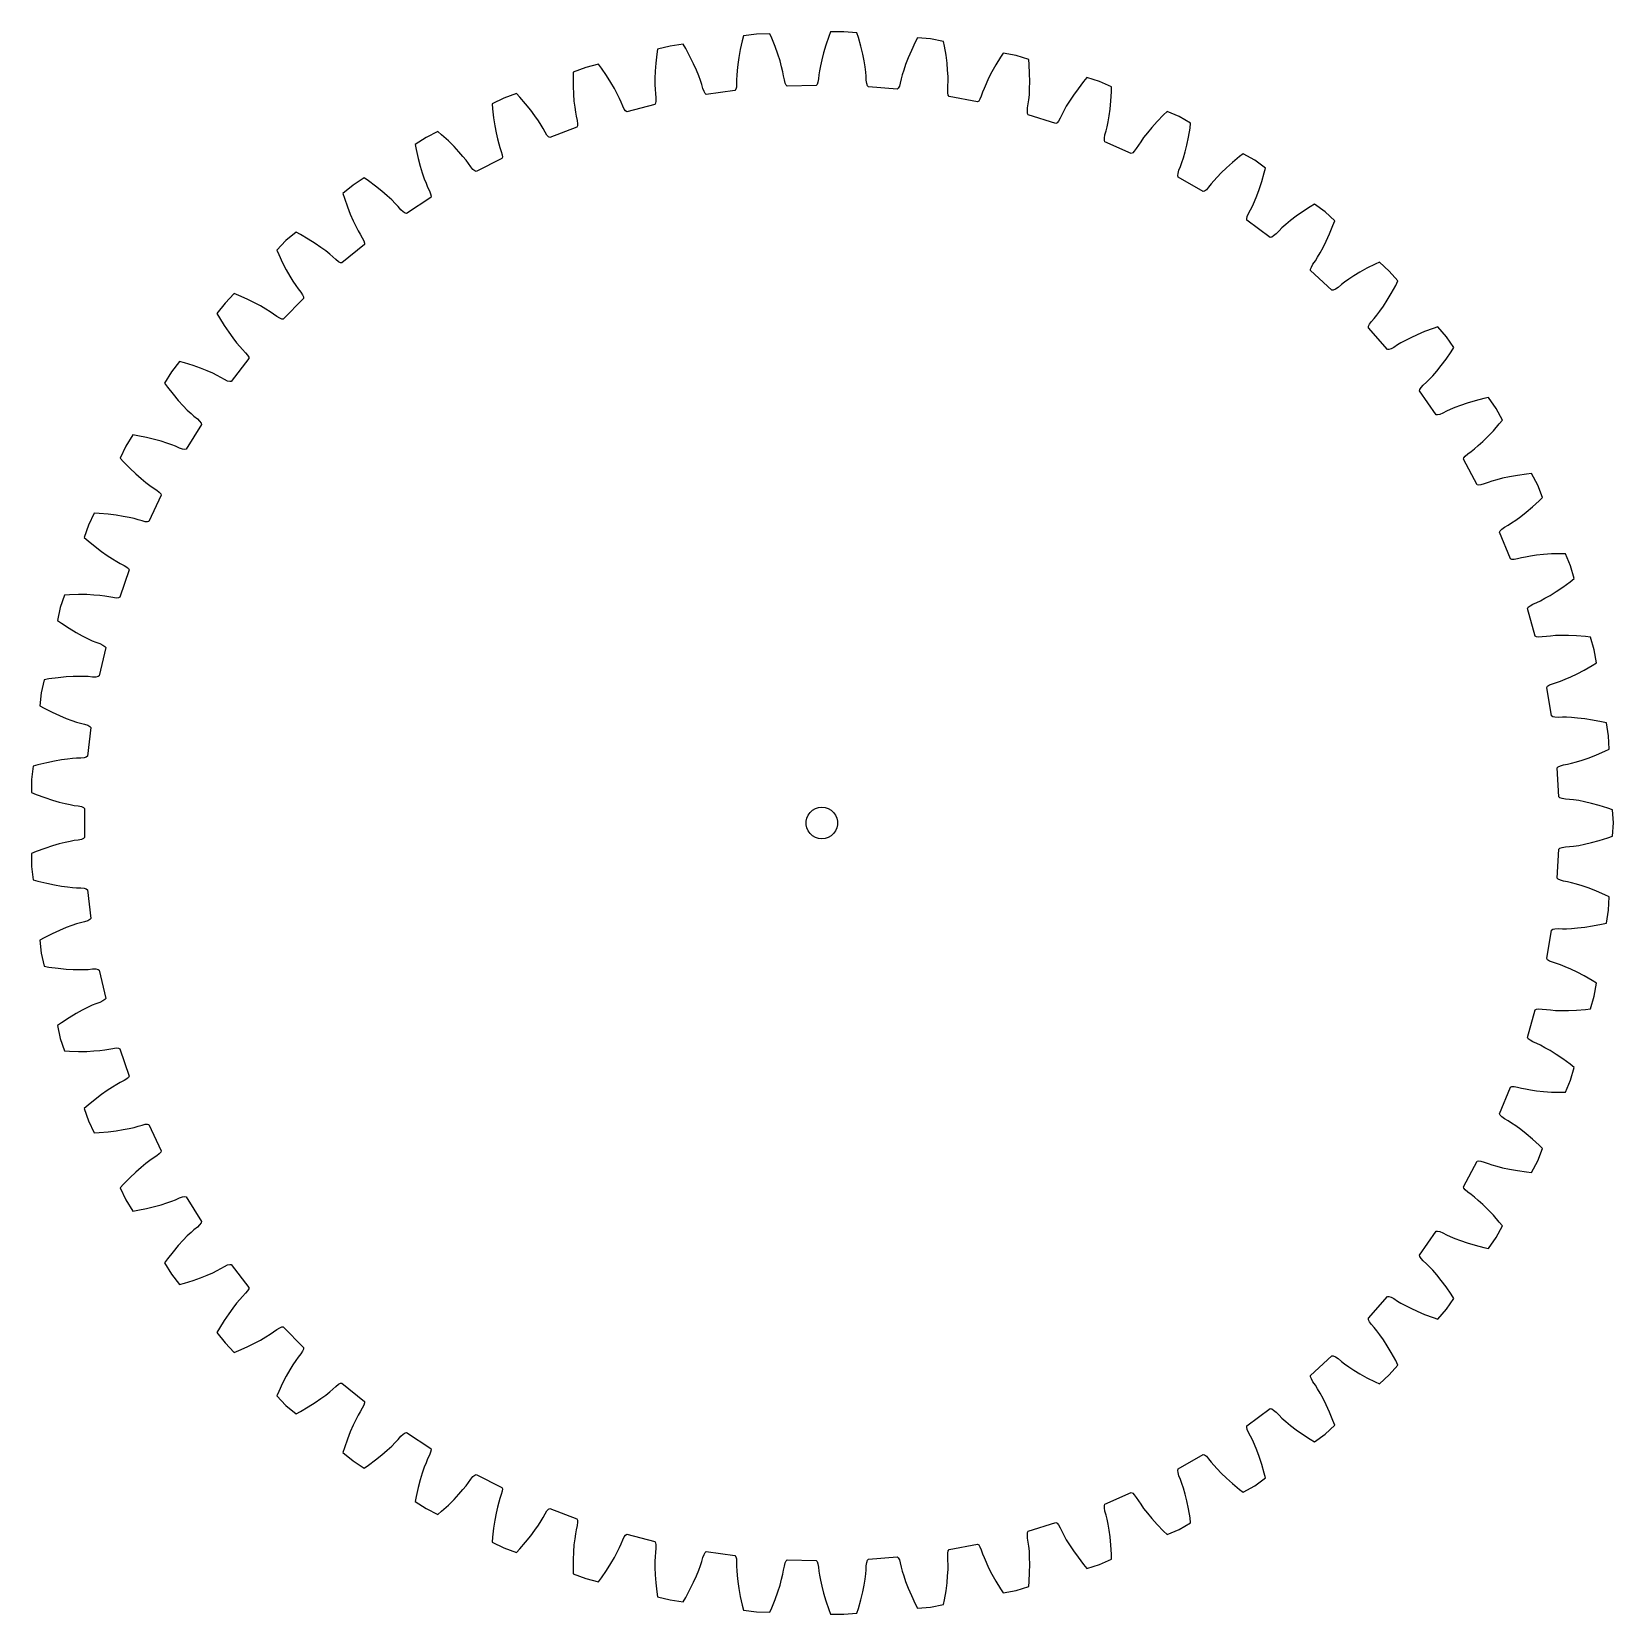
# Model space of a CAD drawing. Header units: metres. Extents: x -75 to 75, y -75 to 75.
import ezdxf

# ---------------------------------------------------------------- set-up
doc = ezdxf.new("R2010")
doc.units = ezdxf.units.M

msp = doc.modelspace()

# ---------------------------------------------------------------- linework, layer by layer
for p, q in [((-14.4, 73.73), (-15.61, 73.42)), ((-13.16, 73.9), (-14.4, 73.73)), ((-12.92, 73.49), (-13.16, 73.9)), ((-7.56, 74.23), (-7.75, 73.39)), ((-7.44, 74.69), (-7.56, 74.23)), ((-6.2, 74.86), (-7.44, 74.69)), ((-4.95, 74.9), (-6.2, 74.86)), ((-4.76, 74.47), (-4.95, 74.9)), ((-4.44, 73.67), (-4.76, 74.47)), ((-4.18, 72.95), (-4.44, 73.67)), ((0.37, 73.8), (0.15, 73.07)), ((0.65, 74.62), (0.37, 73.8)), ((0.82, 75.06), (0.65, 74.62)), ((2.07, 75.09), (0.82, 75.06)), ((3.32, 74.99), (2.07, 75.09)), ((3.46, 74.54), (3.32, 74.99)), ((3.69, 73.71), (3.46, 74.54)), ((3.87, 72.97), (3.69, 73.71)), ((8.86, 74.09), (8.49, 73.31)), ((9.07, 74.51), (8.86, 74.09)), ((10.32, 74.41), (9.07, 74.51)), ((11.55, 74.17), (10.32, 74.41)), ((11.64, 73.71), (11.55, 74.17)), ((11.78, 72.86), (11.64, 73.71)), ((-15.77, 72.1), (-15.83, 71.33)), ((-15.68, 72.95), (-15.77, 72.1)), ((-15.61, 73.42), (-15.68, 72.95)), ((-12.52, 72.73), (-12.92, 73.49)), ((-12.18, 72.05), (-12.52, 72.73)), ((-7.89, 72.64), (-7.98, 71.98)), ((-7.75, 73.39), (-7.89, 72.64)), ((-3.97, 72.31), (-4.18, 72.95)), ((-3.82, 71.76), (-3.97, 72.31)), ((-0.02, 72.42), (-0.14, 71.86)), ((0.15, 73.07), (-0.02, 72.42)), ((4, 72.31), (3.87, 72.97)), ((4.1, 71.74), (4, 72.31)), ((8.19, 72.61), (7.95, 71.98)), ((8.49, 73.31), (8.19, 72.61)), ((11.88, 72.1), (11.78, 72.86)), ((11.93, 71.43), (11.88, 72.1)), ((16.95, 72.67), (16.5, 71.93)), ((17.21, 73.06), (16.95, 72.67)), ((18.44, 72.82), (17.21, 73.06)), ((19.64, 72.45), (18.44, 72.82)), ((19.68, 71.98), (19.64, 72.45)), ((-23.6, 71.26), (-23.61, 70.78)), ((-23.61, 70.78), (-23.61, 69.92)), ((-22.42, 71.7), (-23.6, 71.26)), ((-21.21, 72), (-22.42, 71.7)), ((-20.93, 71.62), (-21.21, 72)), ((-20.44, 70.92), (-20.93, 71.62)), ((-20.03, 70.27), (-20.44, 70.92)), ((-15.83, 71.33), (-15.85, 70.66)), ((-15.85, 70.66), (-15.85, 70.09)), ((-11.9, 71.43), (-12.18, 72.05)), ((-11.69, 70.9), (-11.9, 71.43)), ((-11.53, 70.45), (-11.69, 70.9)), ((-8.08, 70.93), (-8.09, 70.54)), ((-8.04, 71.41), (-8.08, 70.93)), ((-7.98, 71.98), (-8.04, 71.41)), ((-3.71, 71.29), (-3.82, 71.76)), ((-3.63, 70.91), (-3.71, 71.29)), ((-3.56, 70.51), (-3.63, 70.91)), ((-0.32, 70.6), (-0.38, 70.3)), ((-0.28, 71), (-0.32, 70.6)), ((-0.23, 71.38), (-0.28, 71)), ((-0.14, 71.86), (-0.23, 71.38)), ((4.16, 71.26), (4.1, 71.74)), ((4.19, 70.88), (4.16, 71.26)), ((4.21, 70.48), (4.19, 70.88)), ((7.53, 70.6), (7.44, 70.21)), ((7.63, 70.98), (7.53, 70.6)), ((7.77, 71.44), (7.63, 70.98)), ((7.95, 71.98), (7.77, 71.44)), ((11.97, 70.85), (11.93, 71.43)), ((11.97, 70.37), (11.97, 70.85)), ((15.82, 70.67), (15.58, 70.15)), ((16.13, 71.27), (15.82, 70.67)), ((16.5, 71.93), (16.13, 71.27)), ((19.72, 71.12), (19.68, 71.98)), ((19.73, 70.35), (19.72, 71.12)), ((25.15, 70.73), (24.84, 70.36)), ((26.34, 70.35), (25.15, 70.73)), ((-29, 69.23), (-30.18, 68.79)), ((-28.68, 68.89), (-29, 69.23)), ((-23.61, 69.92), (-23.58, 69.16)), ((-23.58, 69.16), (-23.53, 68.49)), ((-19.69, 69.69), (-20.03, 70.27)), ((-19.42, 69.18), (-19.69, 69.69)), ((-19.21, 68.75), (-19.42, 69.18)), ((-15.85, 70.09), (-15.83, 69.61)), ((-15.83, 69.61), (-15.8, 69.22)), ((-15.8, 69.22), (-15.76, 68.82)), ((-11.41, 70.08), (-11.53, 70.45)), ((-11.3, 69.69), (-11.41, 70.08)), ((-11.19, 69.4), (-11.3, 69.69)), ((-11.08, 69.21), (-11.19, 69.4)), ((-10.97, 69.13), (-11.08, 69.21)), ((-8.25, 69.5), (-10.97, 69.13)), ((-8.17, 69.62), (-8.25, 69.5)), ((-8.12, 69.83), (-8.17, 69.62)), ((-8.09, 70.14), (-8.12, 69.83)), ((-8.09, 70.54), (-8.09, 70.14)), ((-3.49, 70.21), (-3.56, 70.51)), ((-3.4, 70.01), (-3.49, 70.21)), ((-3.3, 69.91), (-3.4, 70.01)), ((-0.55, 69.99), (-3.3, 69.91)), ((-0.46, 70.09), (-0.55, 69.99)), ((-0.38, 70.3), (-0.46, 70.09)), ((4.26, 70.17), (4.21, 70.48)), ((4.32, 69.96), (4.26, 70.17)), ((4.41, 69.85), (4.32, 69.96)), ((7.15, 69.63), (4.41, 69.85)), ((7.25, 69.72), (7.15, 69.63)), ((7.35, 69.91), (7.25, 69.72)), ((7.44, 70.21), (7.35, 69.91)), ((11.94, 69.59), (11.96, 69.99)), ((11.95, 69.28), (11.94, 69.59)), ((11.99, 69.06), (11.95, 69.28)), ((11.96, 69.99), (11.97, 70.37)), ((15.25, 69.35), (15.12, 68.96)), ((15.39, 69.71), (15.25, 69.35)), ((15.58, 70.15), (15.39, 69.71)), ((19.64, 68.63), (19.69, 69.11)), ((19.69, 69.11), (19.72, 69.68)), ((19.72, 69.68), (19.73, 70.35)), ((24.32, 69.68), (23.87, 69.06)), ((24.84, 70.36), (24.32, 69.68)), ((27.49, 69.85), (26.34, 70.35)), ((27.43, 68.52), (27.48, 69.38)), ((27.48, 69.38), (27.49, 69.85)), ((-30.18, 68.79), (-31.29, 68.23)), ((-31.29, 68.23), (-31.26, 67.76)), ((-31.26, 67.76), (-31.16, 66.9)), ((-28.12, 68.24), (-28.68, 68.89)), ((-27.64, 67.64), (-28.12, 68.24)), ((-27.24, 67.1), (-27.64, 67.64)), ((-23.53, 68.49), (-23.46, 67.92)), ((-23.46, 67.92), (-23.39, 67.44)), ((-19.05, 68.4), (-19.21, 68.75)), ((-18.9, 68.03), (-19.05, 68.4)), ((-18.76, 67.75), (-18.9, 68.03)), ((-18.63, 67.57), (-18.76, 67.75)), ((-15.85, 68.17), (-18.51, 67.5)), ((-15.78, 68.3), (-15.85, 68.17)), ((-15.75, 68.51), (-15.78, 68.3)), ((-15.76, 68.82), (-15.75, 68.51)), ((12.07, 68.94), (11.99, 69.06)), ((14.77, 68.42), (12.07, 68.94)), ((14.88, 68.5), (14.77, 68.42)), ((15, 68.68), (14.88, 68.5)), ((15.12, 68.96), (15, 68.68)), ((19.5, 67.54), (19.52, 67.85)), ((19.52, 67.85), (19.59, 68.25)), ((19.59, 68.25), (19.64, 68.63)), ((22.96, 67.59), (22.79, 67.25)), ((23.2, 68.01), (22.96, 67.59)), ((23.5, 68.5), (23.2, 68.01)), ((23.87, 69.06), (23.5, 68.5)), ((27.27, 67.09), (27.35, 67.75)), ((27.35, 67.75), (27.43, 68.52)), ((-31.16, 66.9), (-31.04, 66.15)), ((-31.04, 66.15), (-30.92, 65.49)), ((-26.91, 66.63), (-27.24, 67.1)), ((-26.65, 66.22), (-26.91, 66.63)), ((-26.46, 65.89), (-26.65, 66.22)), ((-23.39, 67.44), (-23.32, 67.06)), ((-23.32, 67.06), (-23.23, 66.67)), ((-23.2, 66.15), (-23.25, 66.02)), ((-23.23, 66.67), (-23.19, 66.36)), ((-23.19, 66.36), (-23.2, 66.15)), ((-18.51, 67.5), (-18.63, 67.57)), ((19.52, 67.32), (19.5, 67.54)), ((19.58, 67.2), (19.52, 67.32)), ((22.2, 66.38), (19.58, 67.2)), ((22.32, 66.45), (22.2, 66.38)), ((22.46, 66.61), (22.32, 66.45)), ((22.62, 66.88), (22.46, 66.61)), ((22.79, 67.25), (22.62, 66.88)), ((27.07, 66.05), (27.17, 66.52)), ((27.17, 66.52), (27.27, 67.09)), ((31.83, 66.58), (31.32, 66.01)), ((32.43, 67.2), (31.83, 66.58)), ((32.77, 67.53), (32.43, 67.2)), ((33.92, 67.03), (32.77, 67.53)), ((35, 66.4), (33.92, 67.03)), ((34.94, 65.93), (35, 66.4)), ((-37.56, 65.06), (-38.61, 64.37)), ((-36.44, 65.62), (-37.56, 65.06)), ((-36.09, 65.31), (-36.44, 65.62)), ((-35.45, 64.73), (-36.09, 65.31)), ((-34.91, 64.19), (-35.45, 64.73)), ((-30.92, 65.49), (-30.79, 64.92)), ((-30.79, 64.92), (-30.67, 64.46)), ((-26.27, 65.54), (-26.46, 65.89)), ((-26.1, 65.28), (-26.27, 65.54)), ((-25.95, 65.12), (-26.1, 65.28)), ((-25.83, 65.05), (-25.95, 65.12)), ((-23.25, 66.02), (-25.83, 65.05)), ((26.81, 64.99), (26.87, 65.29)), ((26.81, 64.77), (26.81, 64.99)), ((26.85, 64.64), (26.81, 64.77)), ((29.37, 63.53), (26.85, 64.64)), ((26.87, 65.29), (26.98, 65.68)), ((26.98, 65.68), (27.07, 66.05)), ((30.26, 64.65), (30.05, 64.33)), ((30.54, 65.04), (30.26, 64.65)), ((30.89, 65.5), (30.54, 65.04)), ((31.32, 66.01), (30.89, 65.5)), ((34.64, 64.33), (34.8, 65.08)), ((34.8, 65.08), (34.94, 65.93)), ((-38.61, 64.37), (-38.52, 63.91)), ((-38.52, 63.91), (-38.33, 63.07)), ((-34.45, 63.7), (-34.91, 64.19)), ((-34.08, 63.26), (-34.45, 63.7)), ((-33.78, 62.89), (-34.08, 63.26)), ((-30.67, 64.46), (-30.56, 64.09)), ((-30.56, 64.09), (-30.43, 63.71)), ((-30.43, 63.71), (-30.35, 63.41)), ((-30.33, 63.19), (-30.37, 63.06)), ((-30.35, 63.41), (-30.33, 63.19)), ((29.5, 63.59), (29.37, 63.53)), ((29.65, 63.74), (29.5, 63.59)), ((29.84, 63.99), (29.65, 63.74)), ((30.05, 64.33), (29.84, 63.99)), ((34.17, 62.67), (34.32, 63.13)), ((34.32, 63.13), (34.48, 63.68)), ((34.48, 63.68), (34.64, 64.33)), ((39.63, 63.23), (38.97, 62.68)), ((40, 63.51), (39.63, 63.23)), ((41.09, 62.89), (40, 63.51)), ((-38.33, 63.07), (-38.13, 62.33)), ((-38.13, 62.33), (-37.94, 61.69)), ((-37.94, 61.69), (-37.75, 61.14)), ((-33.55, 62.58), (-33.78, 62.89)), ((-33.32, 62.25), (-33.55, 62.58)), ((-33.12, 62.01), (-33.32, 62.25)), ((-32.95, 61.87), (-33.12, 62.01)), ((-32.82, 61.82), (-32.95, 61.87)), ((-30.37, 63.06), (-32.82, 61.82)), ((33.77, 61.43), (33.8, 61.64)), ((33.8, 61.64), (33.89, 61.94)), ((33.89, 61.94), (34.04, 62.31)), ((34.04, 62.31), (34.17, 62.67)), ((37.91, 61.7), (37.51, 61.29)), ((38.39, 62.17), (37.91, 61.7)), ((38.97, 62.68), (38.39, 62.17)), ((42.1, 62.15), (41.09, 62.89)), ((41.75, 60.86), (41.98, 61.69)), ((41.98, 61.69), (42.1, 62.15)), ((-44.49, 60.53), (-45.46, 59.73)), ((-43.44, 61.21), (-44.49, 60.53)), ((-43.05, 60.95), (-43.44, 61.21)), ((-42.36, 60.44), (-43.05, 60.95)), ((-41.76, 59.96), (-42.36, 60.44)), ((-37.75, 61.14), (-37.57, 60.7)), ((-37.57, 60.7), (-37.42, 60.34)), ((-37.42, 60.34), (-37.25, 59.98)), ((33.8, 61.29), (33.77, 61.43)), ((36.18, 59.92), (33.8, 61.29)), ((36.49, 60.09), (36.31, 59.96)), ((36.7, 60.32), (36.49, 60.09)), ((36.94, 60.64), (36.7, 60.32)), ((37.19, 60.93), (36.94, 60.64)), ((37.51, 61.29), (37.19, 60.93)), ((41.28, 59.5), (41.51, 60.13)), ((41.51, 60.13), (41.75, 60.86)), ((-45.46, 59.73), (-45.32, 59.28)), ((-45.32, 59.28), (-45.04, 58.47)), ((-41.25, 59.52), (-41.76, 59.96)), ((-40.83, 59.13), (-41.25, 59.52)), ((-40.49, 58.79), (-40.83, 59.13)), ((-40.23, 58.51), (-40.49, 58.79)), ((-37.12, 59.34), (-39.43, 57.83)), ((-37.25, 59.98), (-37.14, 59.69)), ((-37.14, 59.69), (-37.1, 59.47)), ((-37.1, 59.47), (-37.12, 59.34)), ((36.31, 59.96), (36.18, 59.92)), ((40.86, 58.53), (41.06, 58.97)), ((41.06, 58.97), (41.28, 59.5)), ((46.75, 58.73), (46.34, 58.48)), ((47.76, 57.99), (46.75, 58.73)), ((-45.04, 58.47), (-44.76, 57.76)), ((-44.76, 57.76), (-44.49, 57.14)), ((-44.49, 57.14), (-44.25, 56.62)), ((-39.96, 58.2), (-40.23, 58.51)), ((-39.74, 57.99), (-39.96, 58.2)), ((-39.56, 57.86), (-39.74, 57.99)), ((-39.43, 57.83), (-39.56, 57.86)), ((40.32, 57.34), (40.37, 57.55)), ((40.34, 57.2), (40.32, 57.34)), ((42.55, 55.57), (40.34, 57.2)), ((40.37, 57.55), (40.5, 57.83)), ((40.5, 57.83), (40.69, 58.19)), ((40.69, 58.19), (40.86, 58.53)), ((44.47, 57.16), (44.03, 56.79)), ((45, 57.57), (44.47, 57.16)), ((45.62, 58.01), (45, 57.57)), ((46.34, 58.48), (45.62, 58.01)), ((48.68, 57.14), (47.76, 57.99)), ((48.51, 56.7), (48.68, 57.14)), ((-49.91, 56.06), (-50.88, 55.27)), ((-49.49, 55.84), (-49.91, 56.06)), ((-48.75, 55.41), (-49.49, 55.84)), ((-44.25, 56.62), (-44.02, 56.19)), ((-44.02, 56.19), (-43.83, 55.86)), ((-43.83, 55.86), (-43.62, 55.52)), ((42.69, 55.6), (42.55, 55.57)), ((42.87, 55.71), (42.69, 55.6)), ((43.11, 55.92), (42.87, 55.71)), ((43.39, 56.2), (43.11, 55.92)), ((43.67, 56.47), (43.39, 56.2)), ((44.03, 56.79), (43.67, 56.47)), ((47.87, 55.2), (48.19, 55.9)), ((48.19, 55.9), (48.51, 56.7)), ((-50.88, 55.27), (-51.75, 54.37)), ((-51.75, 54.37), (-51.56, 53.94)), ((-48.1, 55), (-48.75, 55.41)), ((-47.55, 54.62), (-48.1, 55)), ((-47.09, 54.28), (-47.55, 54.62)), ((-46.71, 53.98), (-47.09, 54.28)), ((-43.42, 54.89), (-45.55, 53.14)), ((-43.62, 55.52), (-43.48, 55.24)), ((-43.48, 55.24), (-43.42, 55.03)), ((-43.42, 55.03), (-43.42, 54.89)), ((47.05, 53.68), (47.3, 54.1)), ((47.3, 54.1), (47.57, 54.6)), ((47.57, 54.6), (47.87, 55.2)), ((-51.56, 53.94), (-51.19, 53.16)), ((-51.19, 53.16), (-50.84, 52.48)), ((-46.42, 53.73), (-46.71, 53.98)), ((-46.12, 53.46), (-46.42, 53.73)), ((-45.88, 53.26), (-46.12, 53.46)), ((-45.69, 53.16), (-45.88, 53.26)), ((-45.55, 53.14), (-45.69, 53.16)), ((46.38, 52.55), (46.46, 52.76)), ((46.46, 52.76), (46.61, 53.03)), ((46.61, 53.03), (46.84, 53.36)), ((46.84, 53.36), (47.05, 53.68)), ((51.73, 52.64), (51.06, 52.27)), ((52.5, 53.03), (51.73, 52.64)), ((52.93, 53.23), (52.5, 53.03)), ((53.85, 52.38), (52.93, 53.23)), ((-50.84, 52.48), (-50.51, 51.9)), ((-50.51, 51.9), (-50.21, 51.41)), ((-50.21, 51.41), (-49.94, 51.01)), ((46.38, 52.42), (46.38, 52.55)), ((48.41, 50.55), (46.38, 52.42)), ((49.31, 51.09), (49, 50.83)), ((49.61, 51.32), (49.31, 51.09)), ((50.01, 51.6), (49.61, 51.32)), ((50.49, 51.92), (50.01, 51.6)), ((51.06, 52.27), (50.49, 51.92)), ((54.67, 51.44), (53.85, 52.38)), ((54.46, 51.01), (54.67, 51.44)), ((-55.78, 50.23), (-56.65, 49.34)), ((-55.34, 50.06), (-55.78, 50.23)), ((-54.55, 49.71), (-55.34, 50.06)), ((-53.86, 49.37), (-54.55, 49.71)), ((-49.2, 49.78), (-51.12, 47.81)), ((-49.94, 51.01), (-49.71, 50.7)), ((-49.71, 50.7), (-49.46, 50.38)), ((-49.46, 50.38), (-49.29, 50.12)), ((-49.29, 50.12), (-49.21, 49.92)), ((-49.21, 49.92), (-49.2, 49.78)), ((48.54, 50.56), (48.41, 50.55)), ((48.74, 50.66), (48.54, 50.56)), ((49, 50.83), (48.74, 50.66)), ((53.29, 49.04), (53.65, 49.6)), ((53.65, 49.6), (54.04, 50.26)), ((54.04, 50.26), (54.46, 51.01)), ((-56.65, 49.34), (-57.42, 48.35)), ((-57.42, 48.35), (-57.18, 47.94)), ((-53.27, 49.06), (-53.86, 49.37)), ((-52.77, 48.77), (-53.27, 49.06)), ((-52.37, 48.51), (-52.77, 48.77)), ((-52.05, 48.3), (-52.37, 48.51)), ((-51.72, 48.06), (-52.05, 48.3)), ((52.43, 47.88), (52.67, 48.18)), ((52.67, 48.18), (52.96, 48.56)), ((52.96, 48.56), (53.29, 49.04)), ((-57.18, 47.94), (-56.73, 47.21)), ((-56.73, 47.21), (-56.3, 46.57)), ((-56.3, 46.57), (-55.91, 46.03)), ((-51.46, 47.89), (-51.72, 48.06)), ((-51.26, 47.81), (-51.46, 47.89)), ((-51.12, 47.81), (-51.26, 47.81)), ((51.87, 47), (51.88, 47.13)), ((53.67, 44.92), (51.87, 47)), ((51.88, 47.13), (51.98, 47.33)), ((51.98, 47.33), (52.16, 47.58)), ((52.16, 47.58), (52.43, 47.88)), ((57.21, 46.63), (56.5, 46.33)), ((58.01, 46.93), (57.21, 46.63)), ((58.46, 47.08), (58.01, 46.93)), ((59.28, 46.14), (58.46, 47.08)), ((-55.91, 46.03), (-55.56, 45.57)), ((-55.56, 45.57), (-55.25, 45.21)), ((-55.25, 45.21), (-54.99, 44.92)), ((54.29, 45.13), (54.02, 44.99)), ((54.63, 45.36), (54.29, 45.13)), ((54.96, 45.56), (54.63, 45.36)), ((55.38, 45.79), (54.96, 45.56)), ((55.89, 46.05), (55.38, 45.79)), ((56.5, 46.33), (55.89, 46.05)), ((59.99, 45.11), (59.28, 46.14)), ((59.74, 44.71), (59.99, 45.11)), ((-60.96, 43.79), (-61.73, 42.8)), ((-60.51, 43.67), (-60.96, 43.79)), ((-59.69, 43.41), (-60.51, 43.67)), ((-54.38, 44.07), (-56.07, 41.9)), ((-54.99, 44.92), (-54.71, 44.63)), ((-54.71, 44.63), (-54.51, 44.39)), ((-54.51, 44.39), (-54.4, 44.2)), ((-54.4, 44.2), (-54.38, 44.07)), ((53.81, 44.92), (53.67, 44.92)), ((54.02, 44.99), (53.81, 44.92)), ((58.78, 43.4), (59.25, 44.01)), ((59.25, 44.01), (59.74, 44.71)), ((-61.73, 42.8), (-62.39, 41.74)), ((-58.97, 43.15), (-59.69, 43.41)), ((-58.34, 42.9), (-58.97, 43.15)), ((-57.82, 42.67), (-58.34, 42.9)), ((-57.39, 42.46), (-57.82, 42.67)), ((-57.04, 42.28), (-57.39, 42.46)), ((-56.7, 42.08), (-57.04, 42.28)), ((-56.42, 41.94), (-56.7, 42.08)), ((57.38, 41.82), (57.65, 42.09)), ((57.65, 42.09), (57.98, 42.44)), ((57.98, 42.44), (58.36, 42.88)), ((58.36, 42.88), (58.78, 43.4)), ((-62.39, 41.74), (-62.11, 41.36)), ((-62.11, 41.36), (-61.58, 40.68)), ((-61.58, 40.68), (-61.09, 40.09)), ((-56.2, 41.88), (-56.42, 41.94)), ((-56.07, 41.9), (-56.2, 41.88)), ((56.72, 41), (56.75, 41.14)), ((58.29, 38.74), (56.72, 41)), ((56.75, 41.14), (56.87, 41.32)), ((56.87, 41.32), (57.08, 41.55)), ((57.08, 41.55), (57.38, 41.82)), ((-61.09, 40.09), (-60.64, 39.6)), ((-60.64, 39.6), (-60.23, 39.19)), ((-60.23, 39.19), (-59.88, 38.85)), ((59.29, 39.07), (58.93, 38.89)), ((59.64, 39.23), (59.29, 39.07)), ((60.08, 39.42), (59.64, 39.23)), ((60.62, 39.62), (60.08, 39.42)), ((61.25, 39.84), (60.62, 39.62)), ((61.99, 40.05), (61.25, 39.84)), ((62.82, 40.27), (61.99, 40.05)), ((63.28, 40.37), (62.82, 40.27)), ((64, 39.34), (63.28, 40.37)), ((64.59, 38.24), (64, 39.34)), ((-58.9, 37.82), (-60.34, 35.47)), ((-59.88, 38.85), (-59.6, 38.6)), ((-59.6, 38.6), (-59.28, 38.34)), ((-59.28, 38.34), (-59.06, 38.13)), ((-59.06, 38.13), (-58.93, 37.95)), ((-58.93, 37.95), (-58.9, 37.82)), ((58.43, 38.72), (58.29, 38.74)), ((58.64, 38.77), (58.43, 38.72)), ((58.93, 38.89), (58.64, 38.77)), ((63.73, 37.22), (64.29, 37.87)), ((64.29, 37.87), (64.59, 38.24)), ((-65.41, 36.82), (-66.07, 35.75)), ((-64.94, 36.74), (-65.41, 36.82)), ((-64.1, 36.58), (-64.94, 36.74)), ((-63.36, 36.4), (-64.1, 36.58)), ((-62.71, 36.22), (-63.36, 36.4)), ((-62.16, 36.05), (-62.71, 36.22)), ((-61.71, 35.89), (-62.16, 36.05)), ((62.3, 35.81), (62.72, 36.2)), ((62.72, 36.2), (63.2, 36.67)), ((63.2, 36.67), (63.73, 37.22)), ((-66.07, 35.75), (-66.6, 34.62)), ((-66.6, 34.62), (-66.28, 34.27)), ((-61.35, 35.75), (-61.71, 35.89)), ((-60.98, 35.58), (-61.35, 35.75)), ((-60.69, 35.48), (-60.98, 35.58)), ((-60.47, 35.45), (-60.69, 35.48)), ((-60.34, 35.47), (-60.47, 35.45)), ((60.89, 34.52), (60.93, 34.65)), ((60.93, 34.65), (61.07, 34.82)), ((61.07, 34.82), (61.31, 35.02)), ((61.31, 35.02), (61.63, 35.26)), ((61.63, 35.26), (61.93, 35.5)), ((61.93, 35.5), (62.3, 35.81)), ((-66.28, 34.27), (-65.68, 33.66)), ((-65.68, 33.66), (-65.13, 33.13)), ((-65.13, 33.13), (-64.62, 32.69)), ((62.2, 32.1), (60.89, 34.52)), ((66.87, 33.11), (66.02, 32.99)), ((67.34, 33.16), (66.87, 33.11)), ((67.94, 32.06), (67.34, 33.16)), ((-64.62, 32.69), (-64.18, 32.32)), ((-64.18, 32.32), (-63.8, 32.03)), ((-63.8, 32.03), (-63.48, 31.81)), ((-63.48, 31.81), (-63.14, 31.59)), ((-63.14, 31.59), (-62.9, 31.4)), ((62.33, 32.06), (62.2, 32.1)), ((62.55, 32.08), (62.33, 32.06)), ((62.85, 32.17), (62.55, 32.08)), ((63.23, 32.31), (62.85, 32.17)), ((63.59, 32.43), (63.23, 32.31)), ((64.05, 32.57), (63.59, 32.43)), ((64.61, 32.71), (64.05, 32.57)), ((65.26, 32.86), (64.61, 32.71)), ((66.02, 32.99), (65.26, 32.86)), ((68.41, 30.9), (67.94, 32.06)), ((-62.7, 31.11), (-63.87, 28.62)), ((-62.9, 31.4), (-62.75, 31.24)), ((-62.75, 31.24), (-62.7, 31.11)), ((67.44, 29.99), (68.07, 30.57)), ((68.07, 30.57), (68.41, 30.9)), ((-69.07, 29.4), (-69.6, 28.27)), ((-68.59, 29.38), (-69.07, 29.4)), ((-67.74, 29.3), (-68.59, 29.38)), ((-66.98, 29.21), (-67.74, 29.3)), ((-66.31, 29.1), (-66.98, 29.21)), ((-65.75, 28.99), (-66.31, 29.1)), ((-65.28, 28.88), (-65.75, 28.99)), ((-64.91, 28.78), (-65.28, 28.88)), ((-64.53, 28.66), (-64.91, 28.78)), ((-64.22, 28.59), (-64.53, 28.66)), ((-64, 28.58), (-64.22, 28.59)), ((-63.87, 28.62), (-64, 28.58)), ((65.46, 28.47), (65.86, 28.74)), ((65.86, 28.74), (66.33, 29.08)), ((66.33, 29.08), (66.85, 29.49)), ((66.85, 29.49), (67.44, 29.99)), ((-69.6, 28.27), (-70.01, 27.09)), ((-70.01, 27.09), (-69.65, 26.77)), ((64.32, 27.61), (64.38, 27.73)), ((65.35, 25.06), (64.32, 27.61)), ((64.38, 27.73), (64.53, 27.89)), ((64.53, 27.89), (64.79, 28.06)), ((64.79, 28.06), (65.14, 28.26)), ((65.14, 28.26), (65.46, 28.47)), ((-69.65, 26.77), (-68.98, 26.23)), ((-68.98, 26.23), (-68.38, 25.76)), ((-68.38, 25.76), (-67.83, 25.38)), ((70.11, 25.55), (69.25, 25.53)), ((70.58, 25.55), (70.11, 25.55)), ((71.05, 24.39), (70.58, 25.55)), ((-67.83, 25.38), (-67.34, 25.06)), ((-67.34, 25.06), (-66.93, 24.82)), ((-66.93, 24.82), (-66.59, 24.63)), ((-66.59, 24.63), (-66.23, 24.45)), ((-66.23, 24.45), (-65.97, 24.29)), ((-65.97, 24.29), (-65.81, 24.14)), ((-65.81, 24.14), (-65.74, 24.02)), ((65.48, 25.01), (65.35, 25.06)), ((65.7, 25.01), (65.48, 25.01)), ((66.01, 25.06), (65.7, 25.01)), ((66.4, 25.16), (66.01, 25.06)), ((66.77, 25.24), (66.4, 25.16)), ((67.25, 25.33), (66.77, 25.24)), ((67.82, 25.41), (67.25, 25.33)), ((68.48, 25.48), (67.82, 25.41)), ((69.25, 25.53), (68.48, 25.48)), ((71.39, 23.19), (71.05, 24.39)), ((-65.74, 24.02), (-66.63, 21.42)), ((70.32, 22.39), (71.02, 22.89)), ((71.02, 22.89), (71.39, 23.19)), ((-71.88, 21.62), (-72.29, 20.44)), ((-71.41, 21.65), (-71.88, 21.62)), ((-70.55, 21.67), (-71.41, 21.65)), ((-69.78, 21.67), (-70.55, 21.67)), ((-69.11, 21.63), (-69.78, 21.67)), ((-68.54, 21.58), (-69.11, 21.63)), ((-68.06, 21.53), (-68.54, 21.58)), ((-67.68, 21.46), (-68.06, 21.53)), ((-67.29, 21.39), (-67.68, 21.46)), ((-66.98, 21.35), (-67.29, 21.39)), ((-66.76, 21.37), (-66.98, 21.35)), ((-66.63, 21.42), (-66.76, 21.37)), ((67.85, 20.93), (68.2, 21.09)), ((68.2, 21.09), (68.62, 21.32)), ((68.62, 21.32), (69.12, 21.6)), ((69.12, 21.6), (69.69, 21.96)), ((69.69, 21.96), (70.32, 22.39)), ((-72.29, 20.44), (-72.56, 19.22)), ((66.96, 20.37), (67.04, 20.48)), ((67.71, 17.72), (66.96, 20.37)), ((67.04, 20.48), (67.21, 20.62)), ((67.21, 20.62), (67.48, 20.77)), ((67.48, 20.77), (67.85, 20.93)), ((-72.56, 19.22), (-72.17, 18.95)), ((-72.17, 18.95), (-71.45, 18.48)), ((-71.45, 18.48), (-70.79, 18.09)), ((-70.79, 18.09), (-70.21, 17.76)), ((-70.21, 17.76), (-69.69, 17.5)), ((-69.69, 17.5), (-69.26, 17.3)), ((-69.26, 17.3), (-68.9, 17.16)), ((-68.9, 17.16), (-68.52, 17.02)), ((-67.98, 16.65), (-68.59, 13.96)), ((-68.52, 17.02), (-68.24, 16.88)), ((-68.24, 16.88), (-68.06, 16.76)), ((-68.06, 16.76), (-67.98, 16.65)), ((67.83, 17.66), (67.71, 17.72)), ((68.05, 17.63), (67.83, 17.66)), ((68.36, 17.65), (68.05, 17.63)), ((68.76, 17.7), (68.36, 17.65)), ((69.14, 17.74), (68.76, 17.7)), ((69.62, 17.78), (69.14, 17.74)), ((70.2, 17.79), (69.62, 17.78)), ((70.87, 17.79), (70.2, 17.79)), ((71.63, 17.76), (70.87, 17.79)), ((72.49, 17.69), (71.63, 17.76)), ((72.96, 17.63), (72.49, 17.69)), ((73.3, 16.43), (72.96, 17.63)), ((73.11, 14.94), (73.51, 15.19)), ((73.51, 15.19), (73.3, 16.43)), ((-73.82, 13.59), (-74.1, 12.36)), ((-73.36, 13.67), (-73.82, 13.59)), ((-72.5, 13.78), (-73.36, 13.67)), ((-71.74, 13.86), (-72.5, 13.78)), ((-71.07, 13.9), (-71.74, 13.86)), ((-70.5, 13.91), (-71.07, 13.9)), ((-70.02, 13.91), (-70.5, 13.91)), ((-69.63, 13.89), (-70.02, 13.91)), ((-69.23, 13.85), (-69.63, 13.89)), ((-68.92, 13.85), (-69.23, 13.85)), ((-68.7, 13.89), (-68.92, 13.85)), ((-68.59, 13.96), (-68.7, 13.89)), ((70.1, 13.46), (70.55, 13.64)), ((70.55, 13.64), (71.08, 13.87)), ((71.08, 13.87), (71.68, 14.16)), ((71.68, 14.16), (72.36, 14.51)), ((72.36, 14.51), (73.11, 14.94)), ((-74.1, 12.36), (-74.23, 11.12)), ((68.8, 12.87), (68.88, 12.98)), ((69.25, 10.16), (68.8, 12.87)), ((68.88, 12.98), (69.07, 13.1)), ((69.07, 13.1), (69.36, 13.22)), ((69.36, 13.22), (69.74, 13.34)), ((69.74, 13.34), (70.1, 13.46)), ((-74.23, 11.12), (-73.82, 10.89)), ((-73.82, 10.89), (-73.05, 10.51)), ((-73.05, 10.51), (-72.35, 10.19)), ((-72.35, 10.19), (-71.73, 9.93)), ((-71.73, 9.93), (-71.2, 9.73)), ((-71.2, 9.73), (-70.74, 9.58)), ((-70.74, 9.58), (-70.37, 9.47)), ((-70.37, 9.47), (-69.98, 9.38)), ((-69.98, 9.38), (-69.68, 9.28)), ((-69.4, 9.07), (-69.7, 6.33)), ((-69.68, 9.28), (-69.49, 9.17)), ((-69.49, 9.17), (-69.4, 9.07)), ((69.37, 10.09), (69.25, 10.16)), ((69.58, 10.04), (69.37, 10.09)), ((69.89, 10.02), (69.58, 10.04)), ((70.29, 10.03), (69.89, 10.02)), ((70.68, 10.03), (70.29, 10.03)), ((71.16, 10.01), (70.68, 10.03)), ((71.73, 9.96), (71.16, 10.01)), ((72.4, 9.88), (71.73, 9.96)), ((73.15, 9.77), (72.4, 9.88)), ((74, 9.6), (73.15, 9.77)), ((74.46, 9.5), (74, 9.6)), ((74.67, 8.26), (74.46, 9.5)), ((74.73, 7.01), (74.67, 8.26)), ((-71.6, 6.07), (-72.17, 6)), ((-71.12, 6.12), (-71.6, 6.07)), ((-70.74, 6.14), (-71.12, 6.12)), ((-70.33, 6.15), (-70.74, 6.14)), ((-70.03, 6.19), (-70.33, 6.15)), ((-69.82, 6.25), (-70.03, 6.19)), ((-69.7, 6.33), (-69.82, 6.25)), ((72.17, 5.96), (72.81, 6.19)), ((72.81, 6.19), (73.52, 6.47)), ((73.52, 6.47), (74.31, 6.81)), ((74.31, 6.81), (74.73, 7.01)), ((-74.87, 5.38), (-75.01, 4.14)), ((-74.42, 5.51), (-74.87, 5.38)), ((-73.58, 5.72), (-74.42, 5.51)), ((-72.83, 5.88), (-73.58, 5.72)), ((-72.17, 6), (-72.83, 5.88)), ((69.8, 5.23), (69.89, 5.33)), ((69.95, 2.48), (69.8, 5.23)), ((69.89, 5.33), (70.09, 5.42)), ((70.09, 5.42), (70.39, 5.51)), ((70.39, 5.51), (70.78, 5.58)), ((70.78, 5.58), (71.16, 5.67)), ((71.16, 5.67), (71.62, 5.79)), ((71.62, 5.79), (72.17, 5.96)), ((-75.01, 4.14), (-75.01, 2.89)), ((-75.01, 2.89), (-74.57, 2.71)), ((-74.57, 2.71), (-73.76, 2.41)), ((-73.76, 2.41), (-73.04, 2.17)), ((-73.04, 2.17), (-72.39, 1.98)), ((-72.39, 1.98), (-71.83, 1.84)), ((-71.83, 1.84), (-71.36, 1.74)), ((-71.36, 1.74), (-70.98, 1.67)), ((-70.98, 1.67), (-70.58, 1.62)), ((-70.58, 1.62), (-70.28, 1.55)), ((-70.28, 1.55), (-70.08, 1.47)), ((70.05, 2.39), (69.95, 2.48)), ((70.26, 2.32), (70.05, 2.39)), ((70.57, 2.27), (70.26, 2.32)), ((70.97, 2.24), (70.57, 2.27)), ((71.35, 2.19), (70.97, 2.24)), ((71.83, 2.12), (71.35, 2.19)), ((72.39, 2.01), (71.83, 2.12)), ((73.04, 1.86), (72.39, 2.01)), ((73.78, 1.66), (73.04, 1.86)), ((74.61, 1.41), (73.78, 1.66)), ((-70.08, 1.47), (-69.98, 1.38)), ((-69.98, 1.38), (-69.98, -1.38)), ((-1.49, 0.16), (-1.43, 0.46)), ((-1.49, -0.16), (-1.49, 0.16)), ((-1.43, 0.46), (-1.3, 0.75)), ((-1.3, 0.75), (-1.11, 1)), ((-1.11, 1), (-0.88, 1.21)), ((-0.88, 1.21), (-0.61, 1.37)), ((-0.61, 1.37), (-0.31, 1.47)), ((-0.31, 1.47), (0, 1.5)), ((0, 1.5), (0.31, 1.47)), ((0.31, 1.47), (0.61, 1.37)), ((0.61, 1.37), (0.88, 1.21)), ((0.88, 1.21), (1.11, 1)), ((1.11, 1), (1.3, 0.75)), ((1.3, 0.75), (1.43, 0.46)), ((1.43, 0.46), (1.49, 0.16)), ((1.49, 0.16), (1.49, -0.16)), ((75.05, 1.25), (74.61, 1.41)), ((75.12, 0), (75.05, 1.25)), ((75.05, -1.25), (75.12, 0)), ((-70.08, -1.47), (-70.28, -1.55)), ((-69.98, -1.38), (-70.08, -1.47)), ((-1.43, -0.46), (-1.49, -0.16)), ((-1.3, -0.75), (-1.43, -0.46)), ((-1.11, -1), (-1.3, -0.75)), ((-0.88, -1.21), (-1.11, -1)), ((-0.61, -1.37), (-0.88, -1.21)), ((-0.31, -1.47), (-0.61, -1.37)), ((0, -1.5), (-0.31, -1.47)), ((0.31, -1.47), (0, -1.5)), ((0.61, -1.37), (0.31, -1.47)), ((0.88, -1.21), (0.61, -1.37)), ((1.11, -1), (0.88, -1.21)), ((1.3, -0.75), (1.11, -1)), ((1.43, -0.46), (1.3, -0.75)), ((1.49, -0.16), (1.43, -0.46)), ((73.78, -1.66), (74.61, -1.41)), ((74.61, -1.41), (75.05, -1.25)), ((-74.57, -2.71), (-75.01, -2.89)), ((-75.01, -2.89), (-75.01, -4.14)), ((-73.76, -2.41), (-74.57, -2.71)), ((-73.04, -2.17), (-73.76, -2.41)), ((-72.39, -1.98), (-73.04, -2.17)), ((-71.83, -1.84), (-72.39, -1.98)), ((-71.36, -1.74), (-71.83, -1.84)), ((-70.98, -1.67), (-71.36, -1.74)), ((-70.58, -1.62), (-70.98, -1.67)), ((-70.28, -1.55), (-70.58, -1.62)), ((69.8, -5.23), (69.95, -2.48)), ((69.95, -2.48), (70.05, -2.39)), ((70.05, -2.39), (70.26, -2.32)), ((70.26, -2.32), (70.57, -2.27)), ((70.57, -2.27), (70.97, -2.24)), ((70.97, -2.24), (71.35, -2.19)), ((71.35, -2.19), (71.83, -2.12)), ((71.83, -2.12), (72.39, -2.01)), ((72.39, -2.01), (73.04, -1.86)), ((73.04, -1.86), (73.78, -1.66)), ((-75.01, -4.14), (-74.87, -5.38)), ((-74.87, -5.38), (-74.42, -5.51)), ((-74.42, -5.51), (-73.58, -5.72)), ((-73.58, -5.72), (-72.83, -5.88)), ((-72.83, -5.88), (-72.17, -6)), ((-72.17, -6), (-71.6, -6.07)), ((69.89, -5.33), (69.8, -5.23)), ((70.09, -5.42), (69.89, -5.33)), ((70.39, -5.51), (70.09, -5.42)), ((70.78, -5.58), (70.39, -5.51)), ((71.16, -5.67), (70.78, -5.58)), ((71.62, -5.79), (71.16, -5.67)), ((72.17, -5.96), (71.62, -5.79)), ((72.81, -6.19), (72.17, -5.96)), ((-71.6, -6.07), (-71.12, -6.12)), ((-71.12, -6.12), (-70.74, -6.14)), ((-70.74, -6.14), (-70.33, -6.15)), ((-70.33, -6.15), (-70.03, -6.19)), ((-70.03, -6.19), (-69.82, -6.25)), ((-69.82, -6.25), (-69.7, -6.33)), ((-69.7, -6.33), (-69.4, -9.07)), ((73.52, -6.47), (72.81, -6.19)), ((74.31, -6.81), (73.52, -6.47)), ((74.73, -7.01), (74.31, -6.81)), ((74.67, -8.26), (74.73, -7.01)), ((74.46, -9.5), (74.67, -8.26)), ((-73.05, -10.51), (-73.82, -10.89)), ((-72.35, -10.19), (-73.05, -10.51)), ((-71.73, -9.93), (-72.35, -10.19)), ((-71.2, -9.73), (-71.73, -9.93)), ((-70.74, -9.58), (-71.2, -9.73)), ((-70.37, -9.47), (-70.74, -9.58)), ((-69.98, -9.38), (-70.37, -9.47)), ((-69.68, -9.28), (-69.98, -9.38)), ((-69.49, -9.17), (-69.68, -9.28)), ((-69.4, -9.07), (-69.49, -9.17)), ((68.8, -12.87), (69.25, -10.16)), ((69.25, -10.16), (69.37, -10.09)), ((69.37, -10.09), (69.58, -10.04)), ((69.58, -10.04), (69.89, -10.02)), ((69.89, -10.02), (70.29, -10.03)), ((70.29, -10.03), (70.68, -10.03)), ((70.68, -10.03), (71.16, -10.01)), ((71.16, -10.01), (71.73, -9.96)), ((71.73, -9.96), (72.4, -9.88)), ((72.4, -9.88), (73.15, -9.77)), ((73.15, -9.77), (74, -9.6)), ((74, -9.6), (74.46, -9.5)), ((-73.82, -10.89), (-74.23, -11.12)), ((-74.23, -11.12), (-74.1, -12.36)), ((-74.1, -12.36), (-73.82, -13.59)), ((68.88, -12.98), (68.8, -12.87)), ((69.07, -13.1), (68.88, -12.98)), ((69.36, -13.22), (69.07, -13.1)), ((69.74, -13.34), (69.36, -13.22)), ((70.1, -13.46), (69.74, -13.34)), ((70.55, -13.64), (70.1, -13.46)), ((-73.82, -13.59), (-73.36, -13.67)), ((-73.36, -13.67), (-72.5, -13.78)), ((-72.5, -13.78), (-71.74, -13.86)), ((-71.74, -13.86), (-71.07, -13.9)), ((-71.07, -13.9), (-70.5, -13.91)), ((-70.5, -13.91), (-70.02, -13.91)), ((-70.02, -13.91), (-69.63, -13.89)), ((-69.63, -13.89), (-69.23, -13.85)), ((-69.23, -13.85), (-68.92, -13.85)), ((-68.92, -13.85), (-68.7, -13.89)), ((-68.7, -13.89), (-68.59, -13.96)), ((-68.59, -13.96), (-67.98, -16.65)), ((71.08, -13.87), (70.55, -13.64)), ((71.68, -14.16), (71.08, -13.87)), ((72.36, -14.51), (71.68, -14.16)), ((73.11, -14.94), (72.36, -14.51)), ((73.51, -15.19), (73.11, -14.94)), ((72.96, -17.63), (73.3, -16.43)), ((73.3, -16.43), (73.51, -15.19)), ((-70.21, -17.76), (-70.79, -18.09)), ((-69.69, -17.5), (-70.21, -17.76)), ((-69.26, -17.3), (-69.69, -17.5)), ((-68.9, -17.16), (-69.26, -17.3)), ((-68.52, -17.02), (-68.9, -17.16)), ((-68.24, -16.88), (-68.52, -17.02)), ((-68.06, -16.76), (-68.24, -16.88)), ((-67.98, -16.65), (-68.06, -16.76)), ((66.96, -20.37), (67.71, -17.72)), ((67.71, -17.72), (67.83, -17.66)), ((67.83, -17.66), (68.05, -17.63)), ((68.05, -17.63), (68.36, -17.65)), ((68.36, -17.65), (68.76, -17.7)), ((68.76, -17.7), (69.14, -17.74)), ((69.14, -17.74), (69.62, -17.78)), ((69.62, -17.78), (70.2, -17.79)), ((70.2, -17.79), (70.87, -17.79)), ((70.87, -17.79), (71.63, -17.76)), ((71.63, -17.76), (72.49, -17.69)), ((72.49, -17.69), (72.96, -17.63)), ((-72.17, -18.95), (-72.56, -19.22)), ((-72.56, -19.22), (-72.29, -20.44)), ((-71.45, -18.48), (-72.17, -18.95)), ((-70.79, -18.09), (-71.45, -18.48)), ((-72.29, -20.44), (-71.88, -21.62)), ((67.04, -20.48), (66.96, -20.37)), ((67.21, -20.62), (67.04, -20.48)), ((67.48, -20.77), (67.21, -20.62)), ((67.85, -20.93), (67.48, -20.77)), ((68.2, -21.09), (67.85, -20.93)), ((-71.88, -21.62), (-71.41, -21.65)), ((-71.41, -21.65), (-70.55, -21.67)), ((-70.55, -21.67), (-69.78, -21.67)), ((-69.78, -21.67), (-69.11, -21.63)), ((-69.11, -21.63), (-68.54, -21.58)), ((-68.54, -21.58), (-68.06, -21.53)), ((-68.06, -21.53), (-67.68, -21.46)), ((-67.68, -21.46), (-67.29, -21.39)), ((-67.29, -21.39), (-66.98, -21.35)), ((-66.98, -21.35), (-66.76, -21.37)), ((-66.76, -21.37), (-66.63, -21.42)), ((-66.63, -21.42), (-65.74, -24.02)), ((68.62, -21.32), (68.2, -21.09)), ((69.12, -21.6), (68.62, -21.32)), ((69.69, -21.96), (69.12, -21.6)), ((70.32, -22.39), (69.69, -21.96)), ((71.02, -22.89), (70.32, -22.39)), ((-65.74, -24.02), (-65.81, -24.14)), ((71.39, -23.19), (71.02, -22.89)), ((71.05, -24.39), (71.39, -23.19)), ((-67.83, -25.38), (-68.38, -25.76)), ((-67.34, -25.06), (-67.83, -25.38)), ((-66.93, -24.82), (-67.34, -25.06)), ((-66.59, -24.63), (-66.93, -24.82)), ((-66.23, -24.45), (-66.59, -24.63)), ((-65.97, -24.29), (-66.23, -24.45)), ((-65.81, -24.14), (-65.97, -24.29)), ((64.32, -27.61), (65.35, -25.06)), ((65.35, -25.06), (65.48, -25.01)), ((65.48, -25.01), (65.7, -25.01)), ((65.7, -25.01), (66.01, -25.06)), ((66.01, -25.06), (66.4, -25.16)), ((66.4, -25.16), (66.77, -25.24)), ((66.77, -25.24), (67.25, -25.33)), ((67.25, -25.33), (67.82, -25.41)), ((67.82, -25.41), (68.48, -25.48)), ((68.48, -25.48), (69.25, -25.53)), ((69.25, -25.53), (70.11, -25.55)), ((70.58, -25.55), (71.05, -24.39)), ((-69.65, -26.77), (-70.01, -27.09)), ((-68.98, -26.23), (-69.65, -26.77)), ((-68.38, -25.76), (-68.98, -26.23)), ((70.11, -25.55), (70.58, -25.55)), ((-70.01, -27.09), (-69.6, -28.27)), ((-69.6, -28.27), (-69.07, -29.4)), ((64.38, -27.73), (64.32, -27.61)), ((64.53, -27.89), (64.38, -27.73)), ((64.79, -28.06), (64.53, -27.89)), ((65.14, -28.26), (64.79, -28.06)), ((65.46, -28.47), (65.14, -28.26)), ((65.86, -28.74), (65.46, -28.47)), ((-69.07, -29.4), (-68.59, -29.38)), ((-68.59, -29.38), (-67.74, -29.3)), ((-67.74, -29.3), (-66.98, -29.21)), ((-66.98, -29.21), (-66.31, -29.1)), ((-66.31, -29.1), (-65.75, -28.99)), ((-65.75, -28.99), (-65.28, -28.88)), ((-65.28, -28.88), (-64.91, -28.78)), ((-64.91, -28.78), (-64.53, -28.66)), ((-64.53, -28.66), (-64.22, -28.59)), ((-64.22, -28.59), (-64, -28.58)), ((-64, -28.58), (-63.87, -28.62)), ((-63.87, -28.62), (-62.7, -31.11)), ((66.33, -29.08), (65.86, -28.74)), ((66.85, -29.49), (66.33, -29.08)), ((67.44, -29.99), (66.85, -29.49)), ((68.07, -30.57), (67.44, -29.99)), ((-62.9, -31.4), (-63.14, -31.59)), ((-62.75, -31.24), (-62.9, -31.4)), ((-62.7, -31.11), (-62.75, -31.24)), ((67.94, -32.06), (68.41, -30.9)), ((68.41, -30.9), (68.07, -30.57)), ((-64.62, -32.69), (-65.13, -33.13)), ((-64.18, -32.32), (-64.62, -32.69)), ((-63.8, -32.03), (-64.18, -32.32)), ((-63.48, -31.81), (-63.8, -32.03)), ((-63.14, -31.59), (-63.48, -31.81)), ((60.89, -34.52), (62.2, -32.1)), ((62.2, -32.1), (62.33, -32.06)), ((62.33, -32.06), (62.55, -32.08)), ((62.55, -32.08), (62.85, -32.17)), ((62.85, -32.17), (63.23, -32.31)), ((63.23, -32.31), (63.59, -32.43)), ((63.59, -32.43), (64.05, -32.57)), ((64.05, -32.57), (64.61, -32.71)), ((64.61, -32.71), (65.26, -32.86)), ((65.26, -32.86), (66.02, -32.99)), ((66.02, -32.99), (66.87, -33.11)), ((67.34, -33.16), (67.94, -32.06)), ((-66.28, -34.27), (-66.6, -34.62)), ((-65.68, -33.66), (-66.28, -34.27)), ((-65.13, -33.13), (-65.68, -33.66)), ((60.93, -34.65), (60.89, -34.52)), ((66.87, -33.11), (67.34, -33.16)), ((-66.6, -34.62), (-66.07, -35.75)), ((-66.07, -35.75), (-65.41, -36.82)), ((-62.16, -36.05), (-61.71, -35.89)), ((-61.71, -35.89), (-61.35, -35.75)), ((-61.35, -35.75), (-60.98, -35.58)), ((-60.98, -35.58), (-60.69, -35.48)), ((-60.69, -35.48), (-60.47, -35.45)), ((-60.47, -35.45), (-60.34, -35.47)), ((-60.34, -35.47), (-58.9, -37.82)), ((61.07, -34.82), (60.93, -34.65)), ((61.31, -35.02), (61.07, -34.82)), ((61.63, -35.26), (61.31, -35.02)), ((61.93, -35.5), (61.63, -35.26)), ((62.3, -35.81), (61.93, -35.5)), ((62.72, -36.2), (62.3, -35.81)), ((-65.41, -36.82), (-64.94, -36.74)), ((-64.94, -36.74), (-64.1, -36.58)), ((-64.1, -36.58), (-63.36, -36.4)), ((-63.36, -36.4), (-62.71, -36.22)), ((-62.71, -36.22), (-62.16, -36.05)), ((63.2, -36.67), (62.72, -36.2)), ((63.73, -37.22), (63.2, -36.67)), ((64.29, -37.87), (63.73, -37.22)), ((-59.88, -38.85), (-60.23, -39.19)), ((-59.6, -38.6), (-59.88, -38.85)), ((-59.28, -38.34), (-59.6, -38.6)), ((-59.06, -38.13), (-59.28, -38.34)), ((-58.93, -37.95), (-59.06, -38.13)), ((-58.9, -37.82), (-58.93, -37.95)), ((56.72, -41), (58.29, -38.74)), ((58.29, -38.74), (58.43, -38.72)), ((58.43, -38.72), (58.64, -38.77)), ((58.64, -38.77), (58.93, -38.89)), ((58.93, -38.89), (59.29, -39.07)), ((64, -39.34), (64.59, -38.24)), ((64.59, -38.24), (64.29, -37.87)), ((-61.09, -40.09), (-61.58, -40.68)), ((-60.64, -39.6), (-61.09, -40.09)), ((-60.23, -39.19), (-60.64, -39.6)), ((59.29, -39.07), (59.64, -39.23)), ((59.64, -39.23), (60.08, -39.42)), ((60.08, -39.42), (60.62, -39.62)), ((60.62, -39.62), (61.25, -39.84)), ((61.25, -39.84), (61.99, -40.05)), ((61.99, -40.05), (62.82, -40.27)), ((62.82, -40.27), (63.28, -40.37)), ((63.28, -40.37), (64, -39.34)), ((-62.11, -41.36), (-62.39, -41.74)), ((-62.39, -41.74), (-61.73, -42.8)), ((-61.58, -40.68), (-62.11, -41.36)), ((-56.7, -42.08), (-56.42, -41.94)), ((-56.42, -41.94), (-56.2, -41.88)), ((-56.2, -41.88), (-56.07, -41.9)), ((-56.07, -41.9), (-54.38, -44.07)), ((56.75, -41.14), (56.72, -41)), ((56.87, -41.32), (56.75, -41.14)), ((57.08, -41.55), (56.87, -41.32)), ((57.38, -41.82), (57.08, -41.55)), ((57.65, -42.09), (57.38, -41.82)), ((-61.73, -42.8), (-60.96, -43.79)), ((-60.51, -43.67), (-59.69, -43.41)), ((-59.69, -43.41), (-58.97, -43.15)), ((-58.97, -43.15), (-58.34, -42.9)), ((-58.34, -42.9), (-57.82, -42.67)), ((-57.82, -42.67), (-57.39, -42.46)), ((-57.39, -42.46), (-57.04, -42.28)), ((-57.04, -42.28), (-56.7, -42.08)), ((57.98, -42.44), (57.65, -42.09)), ((58.36, -42.88), (57.98, -42.44)), ((58.78, -43.4), (58.36, -42.88)), ((59.25, -44.01), (58.78, -43.4)), ((-60.96, -43.79), (-60.51, -43.67)), ((-54.99, -44.92), (-55.25, -45.21)), ((-54.71, -44.63), (-54.99, -44.92)), ((-54.51, -44.39), (-54.71, -44.63)), ((-54.4, -44.2), (-54.51, -44.39)), ((-54.38, -44.07), (-54.4, -44.2)), ((51.87, -47), (53.67, -44.92)), ((53.67, -44.92), (53.81, -44.92)), ((53.81, -44.92), (54.02, -44.99)), ((54.02, -44.99), (54.29, -45.13)), ((59.74, -44.71), (59.25, -44.01)), ((59.99, -45.11), (59.74, -44.71)), ((-55.91, -46.03), (-56.3, -46.57)), ((-55.56, -45.57), (-55.91, -46.03)), ((-55.25, -45.21), (-55.56, -45.57)), ((54.29, -45.13), (54.63, -45.36)), ((54.63, -45.36), (54.96, -45.56)), ((54.96, -45.56), (55.38, -45.79)), ((55.38, -45.79), (55.89, -46.05)), ((55.89, -46.05), (56.5, -46.33)), ((56.5, -46.33), (57.21, -46.63)), ((58.46, -47.08), (59.28, -46.14)), ((59.28, -46.14), (59.99, -45.11)), ((-57.18, -47.94), (-57.42, -48.35)), ((-56.73, -47.21), (-57.18, -47.94)), ((-56.3, -46.57), (-56.73, -47.21)), ((-52.05, -48.3), (-51.72, -48.06)), ((-51.72, -48.06), (-51.46, -47.89)), ((-51.46, -47.89), (-51.26, -47.81)), ((-51.26, -47.81), (-51.12, -47.81)), ((-51.12, -47.81), (-49.2, -49.78)), ((51.88, -47.13), (51.87, -47)), ((51.98, -47.33), (51.88, -47.13)), ((52.16, -47.58), (51.98, -47.33)), ((52.43, -47.88), (52.16, -47.58)), ((52.67, -48.18), (52.43, -47.88)), ((57.21, -46.63), (58.01, -46.93)), ((58.01, -46.93), (58.46, -47.08)), ((-57.42, -48.35), (-56.65, -49.34)), ((-56.65, -49.34), (-55.78, -50.23)), ((-54.55, -49.71), (-53.86, -49.37)), ((-53.86, -49.37), (-53.27, -49.06)), ((-53.27, -49.06), (-52.77, -48.77)), ((-52.77, -48.77), (-52.37, -48.51)), ((-52.37, -48.51), (-52.05, -48.3)), ((52.96, -48.56), (52.67, -48.18)), ((53.29, -49.04), (52.96, -48.56)), ((53.65, -49.6), (53.29, -49.04)), ((-55.78, -50.23), (-55.34, -50.06)), ((-55.34, -50.06), (-54.55, -49.71)), ((-49.94, -51.01), (-50.21, -51.41)), ((-49.71, -50.7), (-49.94, -51.01)), ((-49.46, -50.38), (-49.71, -50.7)), ((-49.29, -50.12), (-49.46, -50.38)), ((-49.21, -49.92), (-49.29, -50.12)), ((-49.2, -49.78), (-49.21, -49.92)), ((46.38, -52.42), (48.41, -50.55)), ((48.41, -50.55), (48.54, -50.56)), ((48.54, -50.56), (48.74, -50.66)), ((48.74, -50.66), (49, -50.83)), ((49, -50.83), (49.31, -51.09)), ((54.04, -50.26), (53.65, -49.6)), ((54.46, -51.01), (54.04, -50.26)), ((54.67, -51.44), (54.46, -51.01)), ((-50.84, -52.48), (-51.19, -53.16)), ((-50.51, -51.9), (-50.84, -52.48)), ((-50.21, -51.41), (-50.51, -51.9)), ((46.38, -52.55), (46.38, -52.42)), ((46.46, -52.76), (46.38, -52.55)), ((49.31, -51.09), (49.61, -51.32)), ((49.61, -51.32), (50.01, -51.6)), ((50.01, -51.6), (50.49, -51.92)), ((50.49, -51.92), (51.06, -52.27)), ((51.06, -52.27), (51.73, -52.64)), ((52.93, -53.23), (53.85, -52.38)), ((53.85, -52.38), (54.67, -51.44)), ((-51.56, -53.94), (-51.75, -54.37)), ((-51.19, -53.16), (-51.56, -53.94)), ((-47.09, -54.28), (-46.71, -53.98)), ((-46.71, -53.98), (-46.42, -53.73)), ((-46.42, -53.73), (-46.12, -53.46)), ((-46.12, -53.46), (-45.88, -53.26)), ((-45.88, -53.26), (-45.69, -53.16)), ((-45.69, -53.16), (-45.55, -53.14)), ((-45.55, -53.14), (-43.42, -54.89)), ((46.61, -53.03), (46.46, -52.76)), ((46.84, -53.36), (46.61, -53.03)), ((47.05, -53.68), (46.84, -53.36)), ((47.3, -54.1), (47.05, -53.68)), ((51.73, -52.64), (52.5, -53.03)), ((52.5, -53.03), (52.93, -53.23)), ((-51.75, -54.37), (-50.88, -55.27)), ((-50.88, -55.27), (-49.91, -56.06)), ((-49.49, -55.84), (-48.75, -55.41)), ((-48.75, -55.41), (-48.1, -55)), ((-48.1, -55), (-47.55, -54.62)), ((-47.55, -54.62), (-47.09, -54.28)), ((-43.62, -55.52), (-43.83, -55.86)), ((-43.48, -55.24), (-43.62, -55.52)), ((-43.42, -55.03), (-43.48, -55.24)), ((-43.42, -54.89), (-43.42, -55.03)), ((47.57, -54.6), (47.3, -54.1)), ((47.87, -55.2), (47.57, -54.6)), ((48.19, -55.9), (47.87, -55.2)), ((-49.91, -56.06), (-49.49, -55.84)), ((-44.25, -56.62), (-44.49, -57.14)), ((-44.02, -56.19), (-44.25, -56.62)), ((-43.83, -55.86), (-44.02, -56.19)), ((40.34, -57.2), (42.55, -55.57)), ((42.55, -55.57), (42.69, -55.6)), ((42.69, -55.6), (42.87, -55.71)), ((42.87, -55.71), (43.11, -55.92)), ((43.11, -55.92), (43.39, -56.2)), ((43.39, -56.2), (43.67, -56.47)), ((43.67, -56.47), (44.03, -56.79)), ((44.03, -56.79), (44.47, -57.16)), ((48.51, -56.7), (48.19, -55.9)), ((48.68, -57.14), (48.51, -56.7)), ((-45.04, -58.47), (-45.32, -59.28)), ((-44.76, -57.76), (-45.04, -58.47)), ((-44.49, -57.14), (-44.76, -57.76)), ((-40.49, -58.79), (-40.23, -58.51)), ((-40.23, -58.51), (-39.96, -58.2)), ((-39.96, -58.2), (-39.74, -57.99)), ((-39.74, -57.99), (-39.56, -57.86)), ((-39.56, -57.86), (-39.43, -57.83)), ((-39.43, -57.83), (-37.12, -59.34)), ((40.32, -57.34), (40.34, -57.2)), ((40.37, -57.55), (40.32, -57.34)), ((40.5, -57.83), (40.37, -57.55)), ((40.69, -58.19), (40.5, -57.83)), ((40.86, -58.53), (40.69, -58.19)), ((41.06, -58.97), (40.86, -58.53)), ((44.47, -57.16), (45, -57.57)), ((45, -57.57), (45.62, -58.01)), ((45.62, -58.01), (46.34, -58.48)), ((46.34, -58.48), (46.75, -58.73)), ((46.75, -58.73), (47.76, -57.99)), ((47.76, -57.99), (48.68, -57.14)), ((-45.32, -59.28), (-45.46, -59.73)), ((-45.46, -59.73), (-44.49, -60.53)), ((-42.36, -60.44), (-41.76, -59.96)), ((-41.76, -59.96), (-41.25, -59.52)), ((-41.25, -59.52), (-40.83, -59.13)), ((-40.83, -59.13), (-40.49, -58.79)), ((-37.25, -59.98), (-37.42, -60.34)), ((-37.14, -59.69), (-37.25, -59.98)), ((-37.1, -59.47), (-37.14, -59.69)), ((-37.12, -59.34), (-37.1, -59.47)), ((33.8, -61.29), (36.18, -59.92)), ((36.18, -59.92), (36.31, -59.96)), ((36.31, -59.96), (36.49, -60.09)), ((41.28, -59.5), (41.06, -58.97)), ((41.51, -60.13), (41.28, -59.5)), ((-44.49, -60.53), (-43.44, -61.21)), ((-43.44, -61.21), (-43.05, -60.95)), ((-43.05, -60.95), (-42.36, -60.44)), ((-37.75, -61.14), (-37.94, -61.69)), ((-37.57, -60.7), (-37.75, -61.14)), ((-37.42, -60.34), (-37.57, -60.7)), ((33.77, -61.43), (33.8, -61.29)), ((33.8, -61.64), (33.77, -61.43)), ((36.49, -60.09), (36.7, -60.32)), ((36.7, -60.32), (36.94, -60.64)), ((36.94, -60.64), (37.19, -60.93)), ((37.19, -60.93), (37.51, -61.29)), ((37.51, -61.29), (37.91, -61.7)), ((41.75, -60.86), (41.51, -60.13)), ((41.98, -61.69), (41.75, -60.86)), ((-38.33, -63.07), (-38.52, -63.91)), ((-38.13, -62.33), (-38.33, -63.07)), ((-37.94, -61.69), (-38.13, -62.33)), ((-34.08, -63.26), (-33.78, -62.89)), ((-33.78, -62.89), (-33.55, -62.58)), ((-33.55, -62.58), (-33.32, -62.25)), ((-33.32, -62.25), (-33.12, -62.01)), ((-33.12, -62.01), (-32.95, -61.87)), ((-32.95, -61.87), (-32.82, -61.82)), ((-32.82, -61.82), (-30.37, -63.06)), ((-30.37, -63.06), (-30.33, -63.19)), ((33.89, -61.94), (33.8, -61.64)), ((34.04, -62.31), (33.89, -61.94)), ((34.17, -62.67), (34.04, -62.31)), ((34.32, -63.13), (34.17, -62.67)), ((37.91, -61.7), (38.39, -62.17)), ((38.39, -62.17), (38.97, -62.68)), ((38.97, -62.68), (39.63, -63.23)), ((40, -63.51), (41.09, -62.89)), ((41.09, -62.89), (42.1, -62.15)), ((42.1, -62.15), (41.98, -61.69)), ((-38.52, -63.91), (-38.61, -64.37)), ((-38.61, -64.37), (-37.56, -65.06)), ((-35.45, -64.73), (-34.91, -64.19)), ((-34.91, -64.19), (-34.45, -63.7)), ((-34.45, -63.7), (-34.08, -63.26)), ((-30.67, -64.46), (-30.79, -64.92)), ((-30.56, -64.09), (-30.67, -64.46)), ((-30.43, -63.71), (-30.56, -64.09)), ((-30.35, -63.41), (-30.43, -63.71)), ((-30.33, -63.19), (-30.35, -63.41)), ((26.85, -64.64), (29.37, -63.53)), ((29.37, -63.53), (29.5, -63.59)), ((29.5, -63.59), (29.65, -63.74)), ((29.65, -63.74), (29.84, -63.99)), ((29.84, -63.99), (30.05, -64.33)), ((30.05, -64.33), (30.26, -64.65)), ((34.48, -63.68), (34.32, -63.13)), ((34.64, -64.33), (34.48, -63.68)), ((34.8, -65.08), (34.64, -64.33)), ((39.63, -63.23), (40, -63.51)), ((-37.56, -65.06), (-36.44, -65.62)), ((-36.44, -65.62), (-36.09, -65.31)), ((-36.09, -65.31), (-35.45, -64.73)), ((-30.92, -65.49), (-31.04, -66.15)), ((-30.79, -64.92), (-30.92, -65.49)), ((-26.65, -66.22), (-26.46, -65.89)), ((-26.46, -65.89), (-26.27, -65.54)), ((-26.27, -65.54), (-26.1, -65.28)), ((-26.1, -65.28), (-25.95, -65.12)), ((-25.95, -65.12), (-25.83, -65.05)), ((-25.83, -65.05), (-23.25, -66.02)), ((-23.25, -66.02), (-23.2, -66.15)), ((26.81, -64.77), (26.85, -64.64)), ((26.81, -64.99), (26.81, -64.77)), ((26.87, -65.29), (26.81, -64.99)), ((26.98, -65.68), (26.87, -65.29)), ((27.07, -66.05), (26.98, -65.68)), ((27.17, -66.52), (27.07, -66.05)), ((30.26, -64.65), (30.54, -65.04)), ((30.54, -65.04), (30.89, -65.5)), ((30.89, -65.5), (31.32, -66.01)), ((31.32, -66.01), (31.83, -66.58)), ((34.94, -65.93), (34.8, -65.08)), ((35, -66.4), (34.94, -65.93)), ((-31.16, -66.9), (-31.26, -67.76)), ((-31.04, -66.15), (-31.16, -66.9)), ((-27.64, -67.64), (-27.24, -67.1)), ((-27.24, -67.1), (-26.91, -66.63)), ((-26.91, -66.63), (-26.65, -66.22)), ((-23.39, -67.44), (-23.46, -67.92)), ((-23.32, -67.06), (-23.39, -67.44)), ((-23.23, -66.67), (-23.32, -67.06)), ((-23.19, -66.36), (-23.23, -66.67)), ((-23.2, -66.15), (-23.19, -66.36)), ((-18.76, -67.75), (-18.63, -67.57)), ((-18.63, -67.57), (-18.51, -67.5)), ((-18.51, -67.5), (-15.85, -68.17)), ((19.5, -67.54), (19.52, -67.32)), ((19.52, -67.85), (19.5, -67.54)), ((19.52, -67.32), (19.58, -67.2)), ((19.58, -67.2), (22.2, -66.38)), ((22.2, -66.38), (22.32, -66.45)), ((22.32, -66.45), (22.46, -66.61)), ((22.46, -66.61), (22.62, -66.88)), ((22.62, -66.88), (22.79, -67.25)), ((22.79, -67.25), (22.96, -67.59)), ((27.27, -67.09), (27.17, -66.52)), ((27.35, -67.75), (27.27, -67.09)), ((31.83, -66.58), (32.43, -67.2)), ((32.43, -67.2), (32.77, -67.53)), ((32.77, -67.53), (33.92, -67.03)), ((33.92, -67.03), (35, -66.4)), ((-31.26, -67.76), (-31.29, -68.23)), ((-31.29, -68.23), (-30.18, -68.79)), ((-30.18, -68.79), (-29, -69.23)), ((-29, -69.23), (-28.68, -68.89)), ((-28.68, -68.89), (-28.12, -68.24)), ((-28.12, -68.24), (-27.64, -67.64)), ((-23.53, -68.49), (-23.58, -69.16)), ((-23.46, -67.92), (-23.53, -68.49)), ((-19.42, -69.18), (-19.21, -68.75)), ((-19.21, -68.75), (-19.05, -68.4)), ((-19.05, -68.4), (-18.9, -68.03)), ((-18.9, -68.03), (-18.76, -67.75)), ((-15.85, -68.17), (-15.78, -68.3)), ((-15.76, -68.82), (-15.8, -69.22)), ((-15.78, -68.3), (-15.75, -68.51)), ((-15.75, -68.51), (-15.76, -68.82)), ((11.95, -69.28), (11.99, -69.06)), ((11.99, -69.06), (12.07, -68.94)), ((12.07, -68.94), (14.77, -68.42)), ((14.77, -68.42), (14.88, -68.5)), ((14.88, -68.5), (15, -68.68)), ((15, -68.68), (15.12, -68.96)), ((15.12, -68.96), (15.25, -69.35)), ((19.59, -68.25), (19.52, -67.85)), ((19.64, -68.63), (19.59, -68.25)), ((19.69, -69.11), (19.64, -68.63)), ((22.96, -67.59), (23.2, -68.01)), ((23.2, -68.01), (23.5, -68.5)), ((23.5, -68.5), (23.87, -69.06)), ((23.87, -69.06), (24.32, -69.68)), ((27.43, -68.52), (27.35, -67.75)), ((27.48, -69.38), (27.43, -68.52)), ((-23.58, -69.16), (-23.61, -69.92)), ((-23.61, -69.92), (-23.61, -70.78)), ((-20.44, -70.92), (-20.03, -70.27)), ((-20.03, -70.27), (-19.69, -69.69)), ((-19.69, -69.69), (-19.42, -69.18)), ((-15.83, -69.61), (-15.85, -70.09)), ((-15.85, -70.09), (-15.85, -70.66)), ((-15.8, -69.22), (-15.83, -69.61)), ((-11.69, -70.9), (-11.53, -70.45)), ((-11.53, -70.45), (-11.41, -70.08)), ((-11.41, -70.08), (-11.3, -69.69)), ((-11.3, -69.69), (-11.19, -69.4)), ((-11.19, -69.4), (-11.08, -69.21)), ((-11.08, -69.21), (-10.97, -69.13)), ((-10.97, -69.13), (-8.25, -69.5)), ((-8.25, -69.5), (-8.17, -69.62)), ((-8.17, -69.62), (-8.12, -69.83)), ((-8.12, -69.83), (-8.09, -70.14)), ((-8.09, -70.14), (-8.09, -70.54)), ((-8.09, -70.54), (-8.08, -70.93)), ((-3.63, -70.91), (-3.56, -70.51)), ((-3.56, -70.51), (-3.49, -70.21)), ((-3.49, -70.21), (-3.4, -70.01)), ((-3.4, -70.01), (-3.3, -69.91)), ((-3.3, -69.91), (-0.55, -69.99)), ((-0.55, -69.99), (-0.46, -70.09)), ((-0.46, -70.09), (-0.38, -70.3)), ((-0.38, -70.3), (-0.32, -70.6)), ((4.19, -70.88), (4.21, -70.48)), ((4.21, -70.48), (4.26, -70.17)), ((4.26, -70.17), (4.32, -69.96)), ((4.32, -69.96), (4.41, -69.85)), ((4.41, -69.85), (7.15, -69.63)), ((7.15, -69.63), (7.25, -69.72)), ((7.25, -69.72), (7.35, -69.91)), ((7.35, -69.91), (7.44, -70.21)), ((7.44, -70.21), (7.53, -70.6)), ((11.94, -69.59), (11.95, -69.28)), ((11.96, -69.99), (11.94, -69.59)), ((11.97, -70.37), (11.96, -69.99)), ((11.97, -70.85), (11.97, -70.37)), ((15.25, -69.35), (15.39, -69.71)), ((15.39, -69.71), (15.58, -70.15)), ((15.58, -70.15), (15.82, -70.67)), ((19.72, -69.68), (19.69, -69.11)), ((19.73, -70.35), (19.72, -69.68)), ((19.72, -71.12), (19.73, -70.35)), ((24.32, -69.68), (24.84, -70.36)), ((24.84, -70.36), (25.15, -70.73)), ((25.15, -70.73), (26.34, -70.35)), ((26.34, -70.35), (27.49, -69.85)), ((27.49, -69.85), (27.48, -69.38)), ((-23.61, -70.78), (-23.6, -71.26)), ((-23.6, -71.26), (-22.42, -71.7)), ((-22.42, -71.7), (-21.21, -72)), ((-21.21, -72), (-20.93, -71.62)), ((-20.93, -71.62), (-20.44, -70.92)), ((-15.85, -70.66), (-15.83, -71.33)), ((-15.83, -71.33), (-15.77, -72.1)), ((-12.52, -72.73), (-12.18, -72.05)), ((-12.18, -72.05), (-11.9, -71.43)), ((-11.9, -71.43), (-11.69, -70.9)), ((-8.08, -70.93), (-8.04, -71.41)), ((-8.04, -71.41), (-7.98, -71.98)), ((-7.98, -71.98), (-7.89, -72.64)), ((-3.97, -72.31), (-3.82, -71.76)), ((-3.82, -71.76), (-3.71, -71.29)), ((-3.71, -71.29), (-3.63, -70.91)), ((-0.32, -70.6), (-0.28, -71)), ((-0.28, -71), (-0.23, -71.38)), ((-0.23, -71.38), (-0.14, -71.86)), ((-0.14, -71.86), (-0.02, -72.42)), ((4, -72.31), (4.1, -71.74)), ((4.1, -71.74), (4.16, -71.26)), ((4.16, -71.26), (4.19, -70.88)), ((7.53, -70.6), (7.63, -70.98)), ((7.63, -70.98), (7.77, -71.44)), ((7.77, -71.44), (7.95, -71.98)), ((7.95, -71.98), (8.19, -72.61)), ((11.88, -72.1), (11.93, -71.43)), ((11.93, -71.43), (11.97, -70.85)), ((15.82, -70.67), (16.13, -71.27)), ((16.13, -71.27), (16.5, -71.93)), ((16.5, -71.93), (16.95, -72.67)), ((19.64, -72.45), (19.68, -71.98)), ((19.68, -71.98), (19.72, -71.12)), ((-15.77, -72.1), (-15.68, -72.95)), ((-15.68, -72.95), (-15.61, -73.42)), ((-15.61, -73.42), (-14.4, -73.73)), ((-13.16, -73.9), (-12.92, -73.49)), ((-12.92, -73.49), (-12.52, -72.73)), ((-7.89, -72.64), (-7.75, -73.39)), ((-7.75, -73.39), (-7.56, -74.23)), ((-4.44, -73.67), (-4.18, -72.95)), ((-4.18, -72.95), (-3.97, -72.31)), ((-0.02, -72.42), (0.15, -73.07)), ((0.15, -73.07), (0.37, -73.8)), ((3.69, -73.71), (3.87, -72.97)), ((3.87, -72.97), (4, -72.31)), ((8.19, -72.61), (8.49, -73.31)), ((8.49, -73.31), (8.86, -74.09)), ((11.64, -73.71), (11.78, -72.86)), ((11.78, -72.86), (11.88, -72.1)), ((16.95, -72.67), (17.21, -73.06)), ((17.21, -73.06), (18.44, -72.82)), ((18.44, -72.82), (19.64, -72.45)), ((-14.4, -73.73), (-13.16, -73.9)), ((-7.56, -74.23), (-7.44, -74.69)), ((-7.44, -74.69), (-6.2, -74.86)), ((-6.2, -74.86), (-4.95, -74.9)), ((-4.95, -74.9), (-4.76, -74.47)), ((-4.76, -74.47), (-4.44, -73.67)), ((0.37, -73.8), (0.65, -74.62)), ((0.65, -74.62), (0.82, -75.06)), ((0.82, -75.06), (2.07, -75.09)), ((2.07, -75.09), (3.32, -74.99)), ((3.32, -74.99), (3.46, -74.54)), ((3.46, -74.54), (3.69, -73.71)), ((8.86, -74.09), (9.07, -74.51)), ((9.07, -74.51), (10.32, -74.41)), ((10.32, -74.41), (11.55, -74.17)), ((11.55, -74.17), (11.64, -73.71))]:
    msp.add_line(p, q)

doc.saveas('drawing.dxf')
